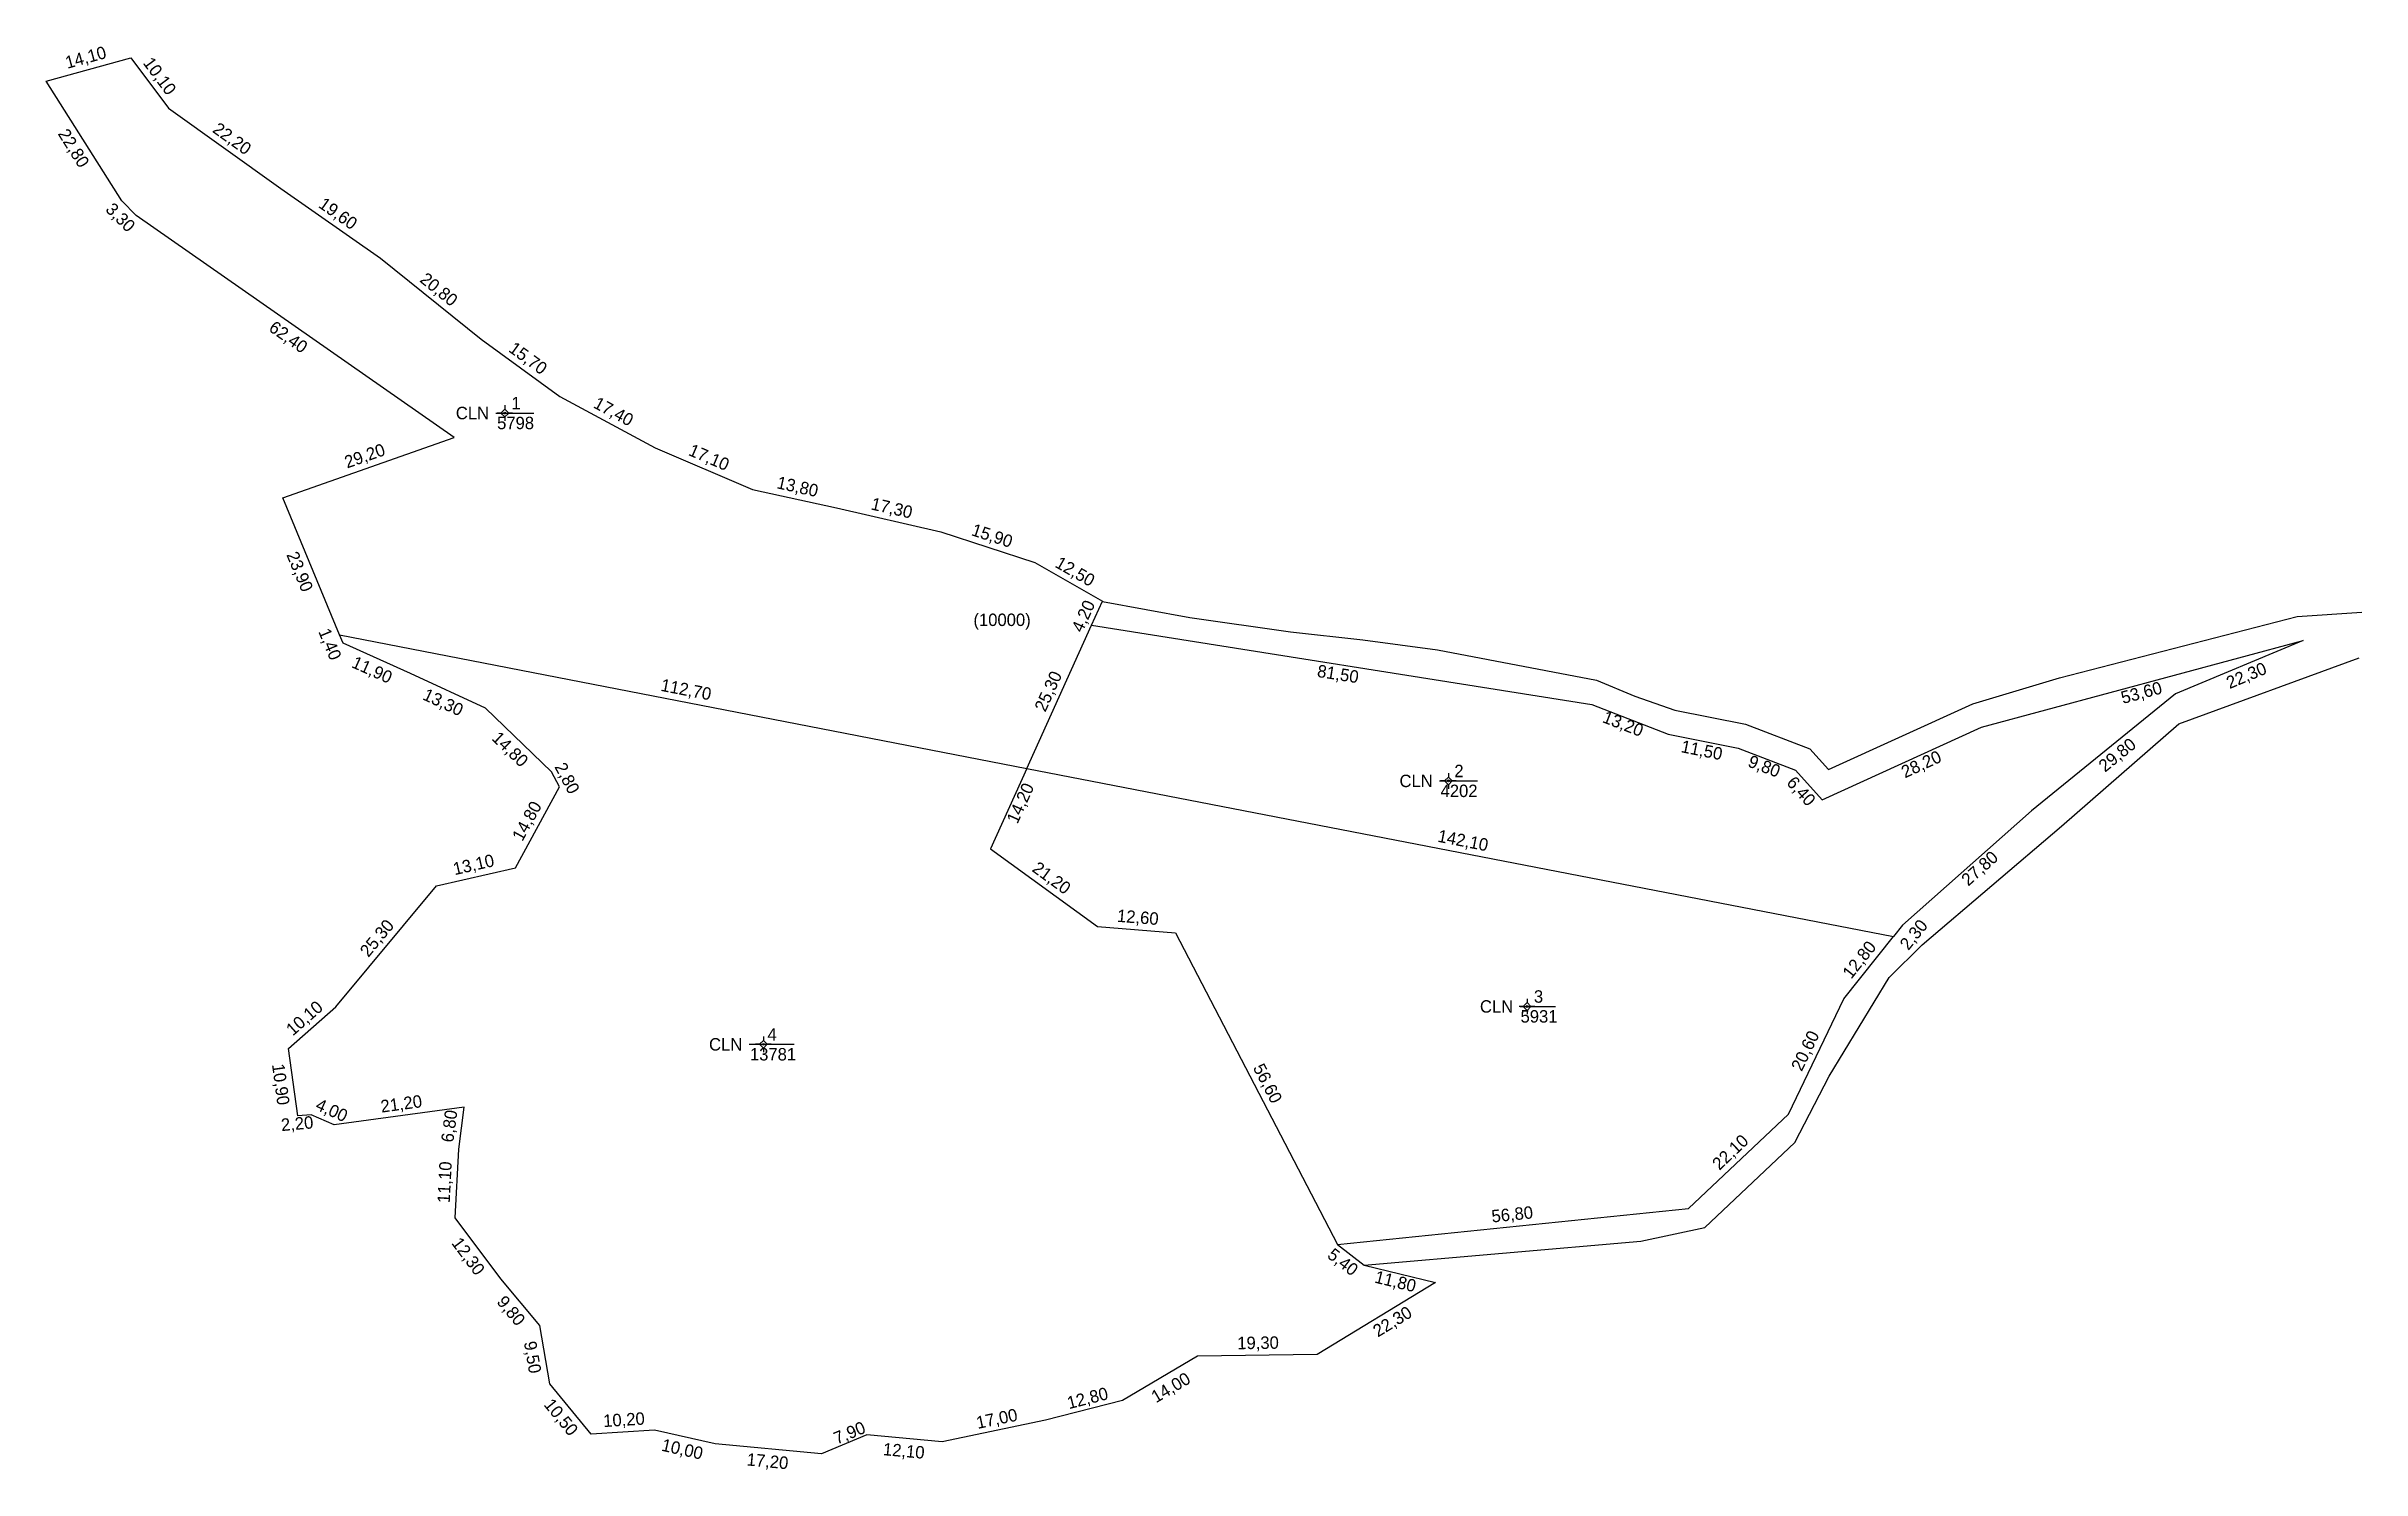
# Model space of a CAD drawing. Extents: x 546711 to 547451, y 1844242 to 1844717.
# Drawn here: x 547078.3 to 547451.2, y 1844414.9 to 1844644 of the extents above; entities that cross this region are included whole.
import ezdxf

# ---------------------------------------------------------------- set-up
doc = ezdxf.new("R2010")
doc.units = 0
for name, color, linetype in [('Level 10', 7, 'Continuous'), ('Level 11', 7, 'Continuous'), ('Level 13', 7, 'Continuous'), ('Level 2', 7, 'Continuous'), ('Level 23', 7, 'Continuous'), ('Level 4', 7, 'Continuous'), ('Level 5', 7, 'Continuous')]:
    doc.layers.add(name, color=color, linetype=linetype)

msp = doc.modelspace()

# ---------------------------------------------------------------- texts
at = {"layer": 'Level 10'}
msp.add_text('(10000)', height=2, dxfattribs=at).set_placement((547227.63, 1844550.66))
at = {"layer": 'Level 13'}
for s, p in [('1', (547153.24, 1844585.54)), ('2', (547305.06, 1844526.33)), ('3', (547317.87, 1844490.03)), ('4', (547194.46, 1844483.93))]:
    msp.add_text(s, height=2, dxfattribs=at).set_placement(p)
at = {"layer": 'Level 2'}
for p in [(547144.29, 1844583.94), (547296.23, 1844524.73), (547309.18, 1844488.43), (547185.06, 1844482.33)]:
    msp.add_text('CLN', height=2, dxfattribs=at).set_placement(p)
at = {"layer": 'Level 4'}
for s, p in [('5798', (547150.93, 1844582.34)), ('4202', (547302.84, 1844523.13)), ('5931', (547315.72, 1844486.83)), ('13781', (547191.64, 1844480.73))]:
    msp.add_text(s, height=2, dxfattribs=at).set_placement(p)
at = {"layer": 'Level 5'}
for s, rotation, p in [('14,10', 15.4154, (547081.73, 1844640.34)), ('10,10', 306.6888, (547093.82, 1844641.28)), ('22,80', 302.1705, (547080.14, 1844629.89)), ('22,20', 324.4593, (547104.97, 1844630.25)), ('3,30', 315.1227, (547087.75, 1844617.57)), ('19,60', 325.0847, (547122.02, 1844618.16)), ('20,80', 321.1854, (547138.34, 1844606.17)), ('62,40', 325.0674, (547114.02, 1844598.28)), ('15,70', 323.8839, (547152.64, 1844594.94)), ('17,40', 331.7862, (547166.28, 1844585.9)), ('29,20', 19.3705, (547126.79, 1844576.01)), ('17,10', 336.9159, (547181.6, 1844578.21)), ('13,80', 347.4937, (547195.84, 1844572.85)), ('17,30', 347.0501, (547211.01, 1844569.44)), ('15,90', 341.918, (547227.16, 1844565.3)), ('23,90', 292.5746, (547116.97, 1844562.14)), ('12,50', 330.2211, (547240.61, 1844560.24)), ('4,20', 65.7034, (547245.15, 1844549.48)), ('1,40', 292.5741, (547122.11, 1844549.77)), ('11,90', 335.8227, (547127.35, 1844544.08)), ('81,50', 350.9963, (547282.87, 1844542.49)), ('22,30', 22.6891, (547429.88, 1844540.5)), ('13,30', 335.1315, (547138.8, 1844538.9)), ('112,70', 349.0135, (547177.17, 1844540.24)), ('25,30', 65.7035, (547239.2, 1844536.71)), ('53,60', 15.0649, (547412.71, 1844538.11)), ('13,20', 338.7225, (547328.76, 1844535.22)), ('14,80', 316.0975, (547149.94, 1844532.44)), ('29,80', 39.0529, (547409.82, 1844527.04)), ('2,80', 297.951, (547160.12, 1844528.01)), ('11,50', 348.6803, (547341.43, 1844530.37)), ('9,80', 339.1171, (547352.18, 1844528.09)), ('28,20', 24.4641, (547377.6, 1844526.13)), ('14,20', 65.7035, (547234.71, 1844518.7)), ('6,40', 312.1659, (547358.43, 1844525.34)), ('14,80', 61.2908, (547154.99, 1844515.87)), ('142,10', 349.0135, (547302.26, 1844515.95)), ('13,10', 12.8762, (547144.1, 1844510.55)), ('27,80', 41.5702, (547387.8, 1844508.7)), ('21,20', 324.0044, (547236.93, 1844511.28)), ('25,30', 50.319, (547130.21, 1844497.23)), ('12,60', 355.4098, (547250.69, 1844503.06)), ('2,30', 51.4287, (547378.17, 1844498.34)), ('12,80', 51.4288, (547368.95, 1844493.72)), ('10,10', 41.324, (547118.05, 1844484.6)), ('20,60', 64.2808, (547360.99, 1844478.86)), ('56,60', 297.4619, (547272.58, 1844479.56)), ('10,90', 277.7157, (547114.68, 1844480.07)), ('4,00', 335.85, (547121.54, 1844472.89)), ('21,20', 7.77, (547132.32, 1844472.33)), ('2,20', 5.0039, (547116.23, 1844469.36)), ('6,80', 82.5504, (547143.88, 1844467.46)), ('22,10', 43.4251, (547347.74, 1844462.96)), ('11,10', 86.9954, (547143.3, 1844457.74)), ('56,80', 5.839, (547311.15, 1844454.65)), ('12,30', 306.749, (547143.5, 1844451.32)), ('5,40', 322.4764, (547284.45, 1844449.1)), ('11,80', 346.3172, (547292.1, 1844445)), ('9,80', 309.903, (547150.76, 1844441.82)), ('22,30', 31.3077, (547292.74, 1844436.13)), ('9,50', 279.6612, (547155.24, 1844435.37)), ('19,30', 0.7734, (547270.12, 1844434.25)), ('12,80', 14.2969, (547243, 1844424.6)), ('14,00', 30.5649, (547257.02, 1844425.54)), ('10,50', 309.3433, (547158.35, 1844425.29)), ('17,00', 11.8384, (547228.32, 1844421.42)), ('10,20', 3.5938, (547168.08, 1844421.72)), ('7,90', 22.5696, (547205.65, 1844418.89)), ('10,00', 347.3098, (547177.28, 1844417.94)), ('17,20', 354.577, (547191.06, 1844415.56)), ('12,10', 354.8995, (547213, 1844417.21))]:
    msp.add_text(s, height=2, rotation=rotation, dxfattribs=at).set_placement(p)

# ---------------------------------------------------------------- linework, layer by layer
at = {"layer": 'Level 10'}
for p, q in [((547246.66, 1844550.8), (547248.39, 1844554.64)), ((547125.58, 1844549.24), (547236.25, 1844527.75)), ((547236.25, 1844527.75), (547246.66, 1844550.8)), ((547236.25, 1844527.75), (547375.77, 1844500.67)), ((547286.25, 1844451.1), (547290.56, 1844447.79))]:
    msp.add_line(p, q, dxfattribs=at)
for points in [[(547125.58, 1844549.24), (547116.41, 1844571.3), (547144, 1844581), (547092.83, 1844616.74), (547090.49, 1844619.07), (547078.35, 1844638.37), (547091.95, 1844642.12), (547098, 1844634), (547116.1, 1844621.07), (547132.16, 1844609.86), (547148.37, 1844596.82), (547161.02, 1844587.59), (547176.36, 1844579.36), (547192.08, 1844572.66), (547205.56, 1844569.67), (547222.39, 1844565.8), (547237.52, 1844560.86), (547248.39, 1844554.64), (547248.39, 1844554.64)], [(547290.56, 1844447.79), (547302.02, 1844445), (547282.98, 1844433.42), (547263.72, 1844433.16), (547251.63, 1844426.02), (547239.23, 1844422.86), (547222.58, 1844419.37), (547210.48, 1844420.45), (547203.19, 1844417.42), (547186.02, 1844419.05), (547176.25, 1844421.25), (547166.06, 1844420.61), (547159.42, 1844428.71), (547157.83, 1844438.05), (547151.55, 1844445.56), (547144.18, 1844455.43), (547144.76, 1844466.48), (547145.64, 1844473.21), (547124.68, 1844470.35), (547121, 1844472), (547118.83, 1844471.81), (547117.36, 1844482.66), (547124.98, 1844489.36), (547141.15, 1844508.85), (547153.88, 1844511.76), (547161, 1844524.76), (547159.7, 1844527.21), (547149.06, 1844537.45), (547137, 1844543.04), (547126.13, 1844547.92), (547125.58, 1844549.24)], [(547246.66, 1844550.8), (547327.19, 1844538.04), (547339.49, 1844533.25), (547350.78, 1844530.99), (547359.98, 1844527.48), (547364.3, 1844522.71), (547389.95, 1844534.38), (547441.74, 1844548.32), (547421.17, 1844539.72), (547398.01, 1844520.93), (547377.23, 1844502.5), (547375.77, 1844500.67)], [(547236.25, 1844527.75), (547230.4, 1844514.79), (547247.58, 1844502.31), (547260.16, 1844501.3), (547286.25, 1844451.1)], [(547286.25, 1844451.1), (547342.77, 1844456.88), (547358.84, 1844472.09), (547367.78, 1844490.65), (547375.77, 1844500.67)]]:
    msp.add_lwpolyline(points, dxfattribs=at)
at = {"layer": 'Level 11'}
for p, q in [((547151.55, 1844584.94), (547150.92, 1844584.94)), ((547152.17, 1844585.56), (547151.55, 1844584.94)), ((547151.55, 1844584.94), (547152.17, 1844584.31)), ((547152.17, 1844586.19), (547152.17, 1844585.56)), ((547152.8, 1844584.94), (547152.17, 1844585.56)), ((547152.17, 1844584.31), (547152.8, 1844584.94)), ((547153.42, 1844584.94), (547152.8, 1844584.94)), ((547152.17, 1844584.31), (547152.17, 1844583.69)), ((547303.47, 1844525.73), (547302.85, 1844525.73)), ((547304.1, 1844526.35), (547303.47, 1844525.73)), ((547303.47, 1844525.73), (547304.1, 1844525.1)), ((547304.1, 1844526.98), (547304.1, 1844526.35)), ((547304.72, 1844525.73), (547304.1, 1844526.35)), ((547304.1, 1844525.1), (547304.72, 1844525.73)), ((547304.1, 1844525.1), (547304.1, 1844524.48)), ((547305.35, 1844525.73), (547304.72, 1844525.73)), ((547316.14, 1844489.43), (547315.51, 1844489.43)), ((547316.76, 1844490.05), (547316.14, 1844489.43)), ((547316.14, 1844489.43), (547316.76, 1844488.8)), ((547316.76, 1844490.68), (547316.76, 1844490.05)), ((547317.39, 1844489.43), (547316.76, 1844490.05)), ((547316.76, 1844488.8), (547317.39, 1844489.43)), ((547316.76, 1844488.8), (547316.76, 1844488.18)), ((547318.01, 1844489.43), (547317.39, 1844489.43)), ((547193.81, 1844483.96), (547193.19, 1844483.33)), ((547193.81, 1844484.58), (547193.81, 1844483.96)), ((547194.44, 1844483.33), (547193.81, 1844483.96)), ((547193.19, 1844483.33), (547192.56, 1844483.33)), ((547193.19, 1844483.33), (547193.81, 1844482.71)), ((547193.81, 1844482.71), (547194.44, 1844483.33)), ((547193.81, 1844482.71), (547193.81, 1844482.08)), ((547195.06, 1844483.33), (547194.44, 1844483.33))]:
    msp.add_line(p, q, dxfattribs=at)
for centre in [(547152.17, 1844584.94), (547304.1, 1844525.73), (547316.76, 1844489.43), (547193.81, 1844483.33)]:
    msp.add_circle(centre, 0.15, dxfattribs=at)
at = {"layer": 'Level 13'}
for p, q in [((547150.75, 1844584.94), (547156.85, 1844584.94)), ((547302.69, 1844525.73), (547308.77, 1844525.73)), ((547315.64, 1844489.43), (547321.34, 1844489.43)), ((547191.52, 1844483.33), (547198.78, 1844483.33))]:
    msp.add_line(p, q, dxfattribs=at)
at = {"layer": 'Level 23'}
for points in [[(547248.39, 1844554.64), (547248.4, 1844554.63), (547262.48, 1844552.02), (547278.69, 1844549.75), (547290.35, 1844548.46), (547302.34, 1844546.83), (547327.94, 1844541.97), (547334.1, 1844539.38), (547340.58, 1844537.11), (547351.92, 1844534.84), (547362.29, 1844530.88), (547365.3, 1844527.56), (547388.55, 1844538.13), (547402.5, 1844542.33), (547440.74, 1844552.19), (547451.15, 1844552.91)], [(547290.56, 1844447.79), (547335.1, 1844451.64), (547345.41, 1844453.86), (547359.87, 1844467.55), (547365.43, 1844478.18), (547375.09, 1844494.1), (547380.4, 1844499.37), (547402.83, 1844518.45), (547421.71, 1844534.94), (547450.75, 1844545.52)]]:
    msp.add_lwpolyline(points, dxfattribs=at)

msp.set_redraw_order([(e.dxf.handle, doc.entitydb.next_handle()) for e in msp.query("TEXT MTEXT ATTDEF DIMENSION ARC_DIMENSION")])  # texts and dimensions are drawn at this point

doc.saveas('drawing.dxf')
